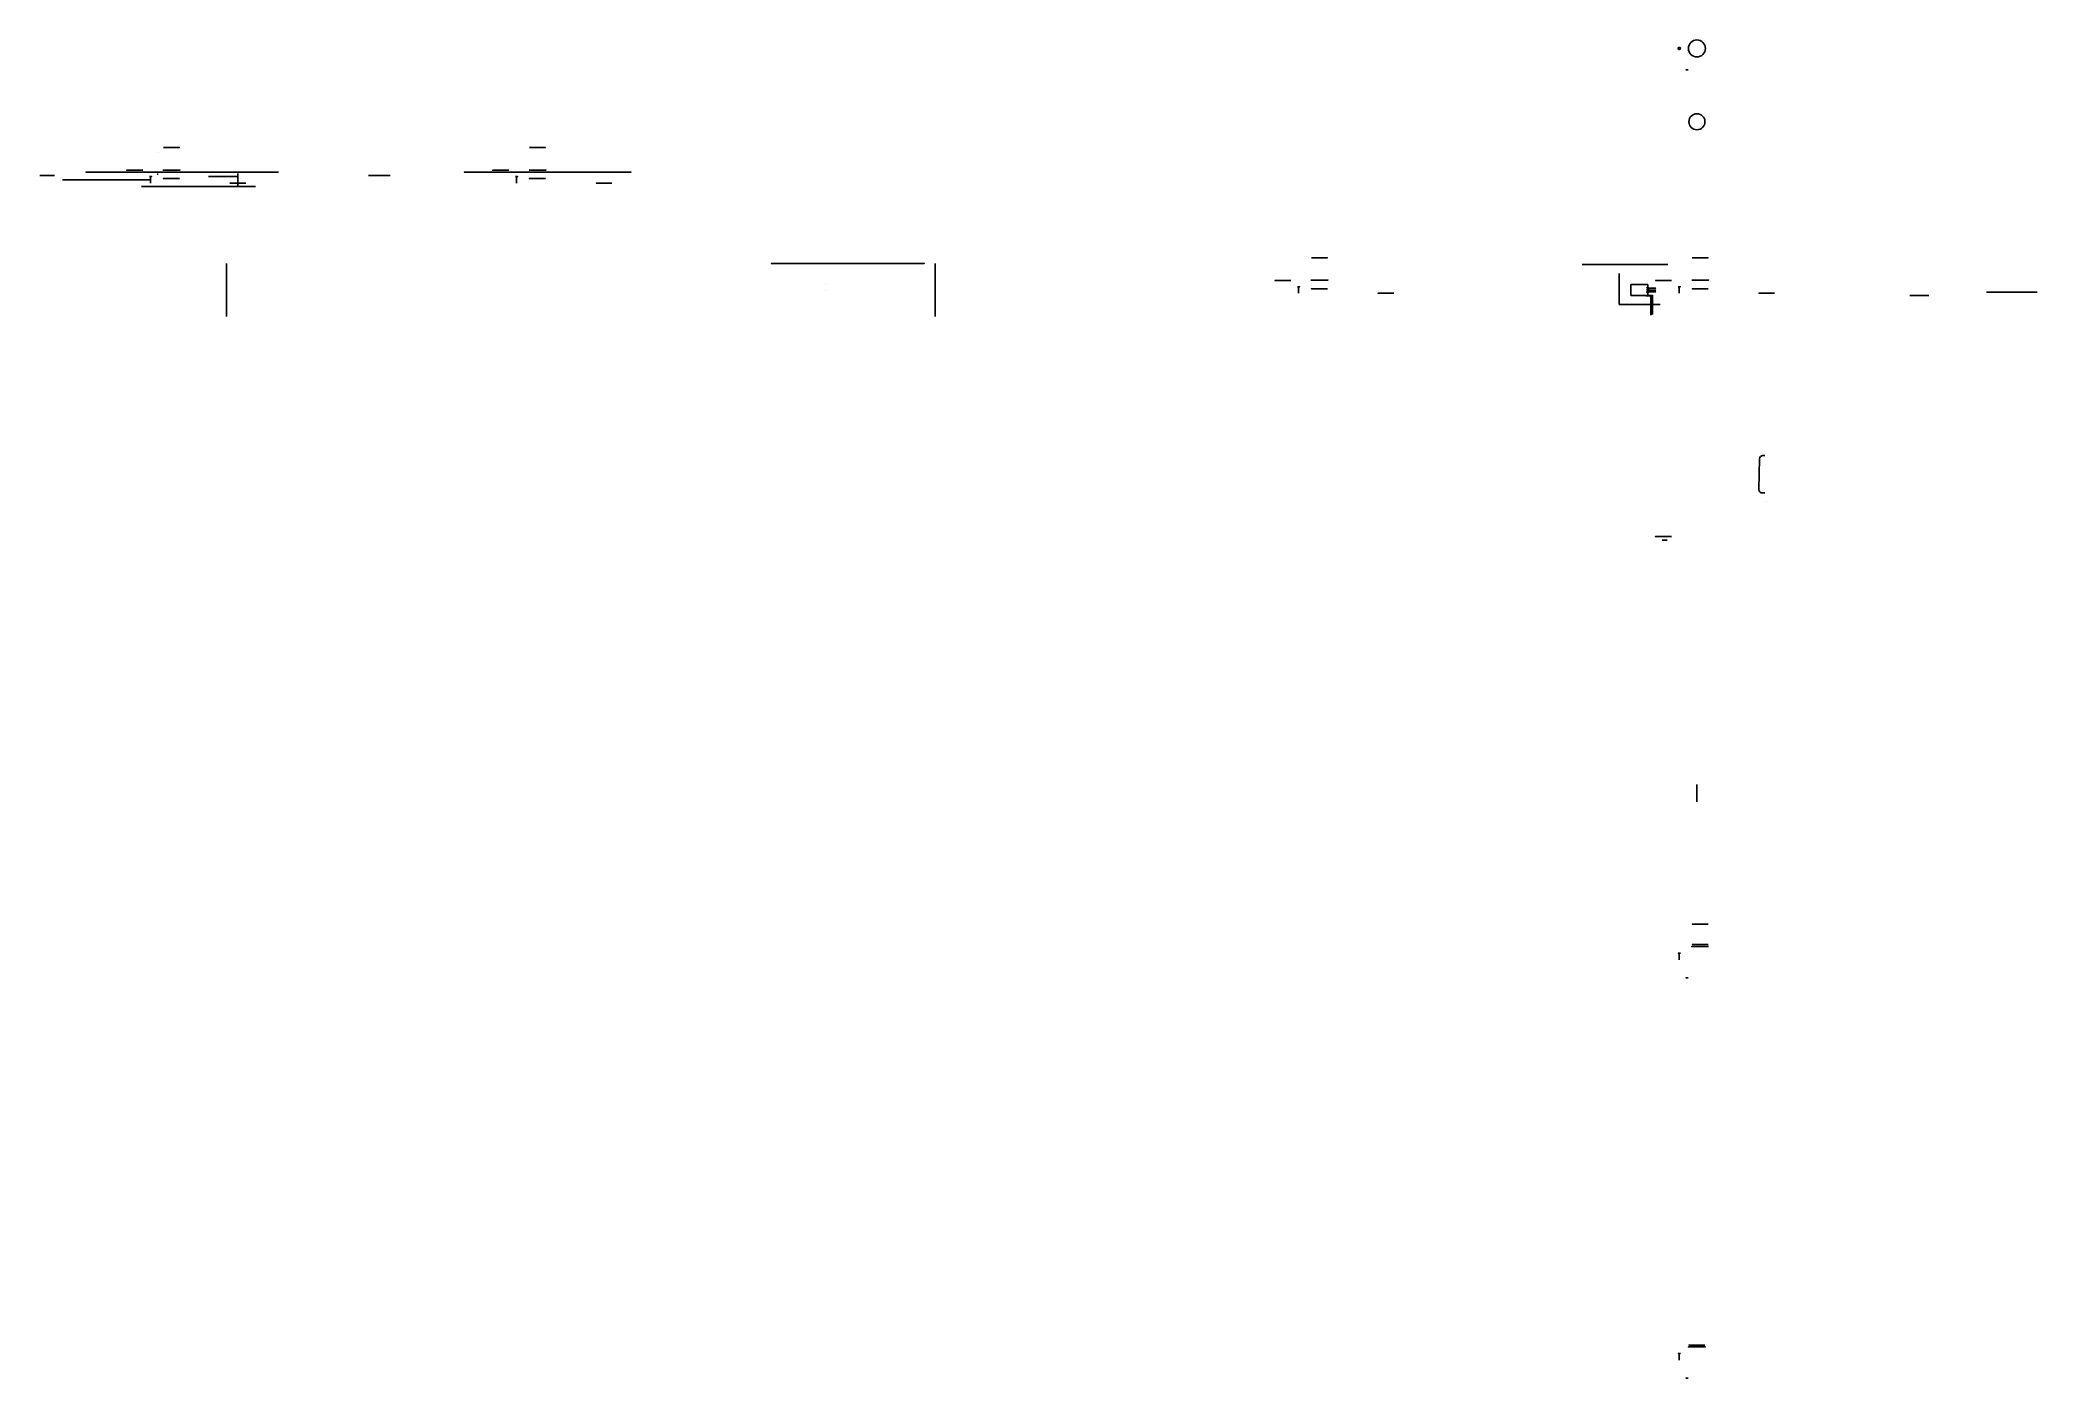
# Model space of a CAD drawing. Header units: millimetres. Extents: x -97 to 2443, y -1109 to 125.
# Drawn here: x -97 to 1743, y -1109 to 125 of the extents above; entities that cross this region are included whole.
import ezdxf

# ---------------------------------------------------------------- set-up
doc = ezdxf.new("R2010")
doc.units = ezdxf.units.MM
doc.header["$MEASUREMENT"] = 0
doc.header["$PDMODE"] = 3
doc.layers.add('_acrylic', color=161, linetype='Continuous')
doc.layers.add('_motor', color=65, linetype='Continuous')

# ---------------------------------------------------------------- blocks, each defined once
blk = doc.blocks.new('upper arm')
at = {"color": 4, "extrusion": (0, 2.22045e-16, -1), "elevation": 3}
blk.add_lwpolyline([(-7.4, 3, -0.125615), (-5, 6.2), (5.1, 14.4, 0.233641), (7, 18.5), (6.4, 37.7, 0.405957), (1.4, 42.5), (-1.4, 42.5, 0.405957), (-6.4, 37.7)], format="xyb", close=True, dxfattribs=at)
blk = doc.blocks.new('motor geared small')
blk.add_circle((0, 0, 18.9), 7.4)
blk = doc.blocks.new('lower arm')
at = {"layer": '_acrylic', "extrusion": (0, 1, 2.22045e-16)}
blk.add_lwpolyline([(0, -6), (0, 0)], dxfattribs=at)
at = {"layer": '_acrylic', "extrusion": (0, 4.44089e-16, -1)}
for centre, radius in [((0, 0), 1), ((-19.3, 0, -6.1), 7.8)]:
    blk.add_circle(centre, radius, dxfattribs=at)
at = {"layer": '_acrylic', "extrusion": (2.22045e-16, 2.22045e-16, -1)}
blk.add_circle((-19.3, 0, -26.8), 7.3, dxfattribs=at)
at = {"layer": '_motor', "zscale": -1.000000000000001, "rotation": 115}
blk.add_blockref('motor geared small', (19.3, 0, 17.1), dxfattribs=at)
blk = doc.blocks.new('base motor')
at = {"layer": '_motor', "rotation": 83.90827399427727}
blk.add_blockref('motor geared small', (-10.2, 4.3, -24), dxfattribs=at)

msp = doc.modelspace()

# ---------------------------------------------------------------- linework, layer by layer
at = {"extrusion": (0, -1, 2.22045e-16)}
for p, q in [((-97.1, 0, 28.5), (-97.1, 0, 28.8)), ((-96.7, 0, 31.5), (-96.6, 0, 31.8)), ((-96.2, 0, 25.7), (-96.3, 0, 26)), ((-95.6, 0, 29.6), (-95.2, 0, 29.6)), ((-95.1, 0, 28.1), (-95.5, 0, 28)), ((-95.1, 0, 30.2), (-95.5, 0, 30.3)), ((-95.2, 0, 27.3), (-94.9, 0, 27.4)), ((-95.2, 0, 29.6), (-95.2, 0, 29.9)), ((-95.2, 0, 29.9), (-95.1, 0, 30.2)), ((-95, 0, 27.8), (-95.1, 0, 28.1)), ((-94.9, 0, 27.4), (-95, 0, 27.8)), ((-95, 0, 34), (-94.8, 0, 34.2)), ((-94.9, 0, 31.8), (-94.6, 0, 31.6)), ((-94.6, 0, 31.6), (-94.4, 0, 31.9)), ((-94.2, 0, 26.2), (-94.5, 0, 25.9)), ((-94.2, 0, 32.1), (-94.5, 0, 32.4)), ((-94.4, 0, 31.9), (-94.2, 0, 32.1)), ((-94.1, 0, 23.6), (-94.3, 0, 23.7)), ((-94, 0, 25.9), (-94.2, 0, 26.2)), ((-94, 0, 25.4), (-93.7, 0, 25.7)), ((-93.7, 0, 25.7), (-94, 0, 25.9)), ((-93.3, 0, 33.4), (-93.1, 0, 33.1)), ((-93.1, 0, 33.1), (-92.8, 0, 33.3)), ((-92.8, 0, 33.3), (-92.5, 0, 33.5)), ((-92.5, 0, 24.8), (-92.7, 0, 24.5)), ((-92.5, 0, 33.5), (-92.7, 0, 33.8)), ((-92.2, 0, 24.7), (-92.5, 0, 24.8)), ((-92.5, 0, 35.5), (-92.2, 0, 35.6)), ((-91.9, 0, 24.6), (-92.2, 0, 24.7)), ((-92, 0, 24.2), (-91.9, 0, 24.6)), ((-91.3, 0, 22.5), (-91.6, 0, 22.6)), ((-91.1, 0, 34.3), (-91.1, 0, 33.9)), ((-91.1, 0, 33.9), (-90.8, 0, 33.9)), ((-90.8, 0, 33.9), (-90.4, 0, 34)), ((-90.1, 0, 24.4), (-90.4, 0, 24.4)), ((-90.4, 0, 24.4), (-90.4, 0, 24)), ((-90.4, 0, 34), (-90.4, 0, 34.3)), ((-89.8, 0, 24.4), (-90.1, 0, 24.4)), ((-89.7, 0, 24.1), (-89.8, 0, 24.4)), ((-89.5, 0, 35.8), (-89.3, 0, 35.7)), ((-88.9, 0, 34.1), (-89, 0, 33.7)), ((-89, 0, 33.7), (-88.7, 0, 33.6)), ((-88.7, 0, 33.6), (-88.4, 0, 33.5)), ((-88.4, 0, 22.8), (-88.6, 0, 22.7)), ((-88.1, 0, 25), (-88.4, 0, 24.8)), ((-88.4, 0, 24.8), (-88.2, 0, 24.5)), ((-88.4, 0, 33.5), (-88.2, 0, 33.8)), ((-87.8, 0, 25.2), (-88.1, 0, 25)), ((-87.6, 0, 24.9), (-87.8, 0, 25.2)), ((-86.9, 0, 32.9), (-87.1, 0, 32.6)), ((-87.1, 0, 32.6), (-86.9, 0, 32.4)), ((-86.9, 0, 32.4), (-86.7, 0, 32.1)), ((-86.8, 0, 34.7), (-86.5, 0, 34.6)), ((-86.7, 0, 32.1), (-86.4, 0, 32.4)), ((-86.5, 0, 26.4), (-86.7, 0, 26.2)), ((-86.7, 0, 26.2), (-86.4, 0, 25.9)), ((-86.3, 0, 26.7), (-86.5, 0, 26.4)), ((-86, 0, 26.5), (-86.3, 0, 26.7)), ((-85.8, 0, 24.3), (-86, 0, 24.1)), ((-85.6, 0, 31), (-85.9, 0, 30.9)), ((-85.9, 0, 30.9), (-85.8, 0, 30.5)), ((-85.8, 0, 30.5), (-85.8, 0, 30.2)), ((-85.8, 0, 30.2), (-85.4, 0, 30.3)), ((-85.7, 0, 28.4), (-85.8, 0, 28.1)), ((-85.8, 0, 28.1), (-85.4, 0, 28)), ((-85.3, 0, 28.7), (-85.7, 0, 28.7)), ((-85.7, 0, 28.7), (-85.7, 0, 28.4)), ((-84.7, 0, 32.6), (-84.6, 0, 32.3)), ((-84.2, 0, 26.8), (-84.3, 0, 26.5)), ((-83.8, 0, 29.8), (-83.8, 0, 29.5)), ((205.7, 0, 42.6), (205.7, 0, 42.9)), ((206, 0, 45.4), (206, 0, 45.7)), ((206.2, 0, 39.8), (206.1, 0, 40.1)), ((207, 0, 48), (207.2, 0, 48.3)), ((207.5, 0, 37.2), (207.3, 0, 37.5)), ((207.7, 0, 41.6), (207.6, 0, 41.9)), ((207.6, 0, 43.7), (207.6, 0, 43.9)), ((207.6, 0, 43.9), (207.6, 0, 44.2)), ((207.7, 0, 41.4), (207.7, 0, 41.6)), ((208.1, 0, 46), (208.2, 0, 46.2)), ((208.2, 0, 46.2), (208.3, 0, 46.4)), ((208.4, 0, 39.4), (208.3, 0, 39.6)), ((208.5, 0, 39.2), (208.4, 0, 39.4)), ((208.8, 0, 50.3), (209, 0, 50.5)), ((209.5, 0, 35.2), (209.2, 0, 35.4)), ((209.2, 0, 48), (209.4, 0, 48.2)), ((209.4, 0, 48.2), (209.5, 0, 48.3)), ((209.7, 0, 37.5), (209.5, 0, 37.7)), ((209.8, 0, 37.3), (209.7, 0, 37.5)), ((210.9, 0, 49.6), (211.1, 0, 49.7)), ((211.1, 0, 49.7), (211.3, 0, 49.9)), ((211.1, 0, 51.9), (211.4, 0, 52.1)), ((211.5, 0, 36), (211.3, 0, 36.2)), ((211.7, 0, 35.9), (211.5, 0, 36)), ((211.9, 0, 33.7), (211.6, 0, 33.9)), ((212.9, 0, 50.7), (213.2, 0, 50.7)), ((213.2, 0, 50.7), (213.4, 0, 50.8)), ((213.6, 0, 35.1), (213.4, 0, 35.2)), ((213.8, 0, 35.1), (213.6, 0, 35.1)), ((213.8, 0, 52.8), (214.1, 0, 52.9)), ((214.7, 0, 33.1), (214.4, 0, 33.1)), ((215.2, 0, 51.1), (215.4, 0, 51.1)), ((215.4, 0, 51.1), (215.7, 0, 51.1)), ((215.9, 0, 34.9), (215.7, 0, 34.9)), ((216.1, 0, 34.9), (215.9, 0, 34.9)), ((216.7, 0, 53), (217, 0, 52.9)), ((217.5, 0, 33.2), (217.2, 0, 33.1)), ((217.5, 0, 50.9), (217.7, 0, 50.9)), ((217.7, 0, 50.9), (218, 0, 50.8)), ((218.2, 0, 35.3), (218, 0, 35.2)), ((218.4, 0, 35.3), (218.2, 0, 35.3)), ((219.4, 0, 52.3), (219.7, 0, 52.2)), ((219.7, 0, 50.1), (219.9, 0, 50)), ((220.2, 0, 34.1), (219.9, 0, 34)), ((219.9, 0, 50), (220.1, 0, 49.8)), ((220.3, 0, 36.3), (220.1, 0, 36.2)), ((220.5, 0, 36.4), (220.3, 0, 36.3)), ((221.5, 0, 48.7), (221.7, 0, 48.5)), ((221.7, 0, 48.5), (221.8, 0, 48.3)), ((222, 0, 37.9), (221.8, 0, 37.7)), ((221.9, 0, 50.9), (222.1, 0, 50.6)), ((222.1, 0, 38), (222, 0, 37.9)), ((222.6, 0, 35.8), (222.3, 0, 35.5)), ((222.9, 0, 46.8), (223, 0, 46.6)), ((223, 0, 46.6), (223.1, 0, 46.4)), ((223.2, 0, 39.8), (223.1, 0, 39.6)), ((223.3, 0, 40.1), (223.2, 0, 39.8)), ((223.6, 0, 44.6), (223.7, 0, 44.4)), ((223.8, 0, 42.1), (223.7, 0, 41.8)), ((223.7, 0, 44.4), (223.7, 0, 44.2)), ((223.8, 0, 42.3), (223.8, 0, 42.1)), ((223.8, 0, 48.8), (224, 0, 48.5)), ((224.3, 0, 38), (224.1, 0, 37.7)), ((225.1, 0, 46.3), (225.2, 0, 45.9)), ((225.4, 0, 40.6), (225.3, 0, 40.3)), ((225.7, 0, 43.5), (225.7, 0, 43.1))]:
    msp.add_line(p, q, dxfattribs=at)
at = {"extrusion": (0, 1, 0)}
for p, q in [((74.8, -81.2, -284.3), (74.8, -130.2, -284.3)), ((728, -81.2, 4.9), (728, -130.2, 4.9)), ((728, -81.2, -284.3), (728, -130.2, -284.3))]:
    msp.add_line(p, q, dxfattribs=at)
at = {"extrusion": (0, -1, 2.22045e-16)}
msp.add_circle((-90.4, 29.2), 1.5, dxfattribs=at)
for points, knots in [([(-95.5, 0, 28), (-95.5, 0, 28), (-95.6, 0, 28), (-95.9, 0, 28), (-96.4, 0, 28.2), (-96.8, 0, 28.4), (-97, 0, 28.5), (-97.1, 0, 28.5)], [39.723814, 39.723814, 39.723814, 39.723814, 39.822992, 40.120385, 40.616021, 41.309905, 41.460404, 41.460404, 41.460404, 41.460404]), ([(-97.1, 0, 28.8), (-97.1, 0, 28.9), (-96.8, 0, 29.1), (-96.5, 0, 29.3), (-96, 0, 29.5), (-95.7, 0, 29.6), (-95.6, 0, 29.6), (-95.6, 0, 29.6)], [42.460404, 42.460404, 42.460404, 42.460404, 42.610903, 43.304786, 43.800422, 44.097815, 44.196994, 44.196994, 44.196994, 44.196994]), ([(-95.5, 0, 30.3), (-95.5, 0, 30.3), (-95.6, 0, 30.4), (-95.9, 0, 30.5), (-96.2, 0, 30.8), (-96.5, 0, 31.2), (-96.7, 0, 31.4), (-96.7, 0, 31.5)], [46.333107, 46.333107, 46.333107, 46.333107, 46.432285, 46.729678, 47.225314, 47.919198, 48.069697, 48.069697, 48.069697, 48.069697]), ([(-96.6, 0, 31.8), (-96.5, 0, 31.8), (-96.3, 0, 31.8), (-95.8, 0, 31.9), (-95.3, 0, 31.9), (-95, 0, 31.8), (-94.9, 0, 31.8), (-94.9, 0, 31.8)], [49.069697, 49.069697, 49.069697, 49.069697, 49.220196, 49.914079, 50.409715, 50.707108, 50.806287, 50.806287, 50.806287, 50.806287]), ([(-96.3, 0, 26), (-96.3, 0, 26), (-96.2, 0, 26.3), (-95.9, 0, 26.7), (-95.6, 0, 27.1), (-95.4, 0, 27.2), (-95.3, 0, 27.3), (-95.2, 0, 27.3)], [35.851111, 35.851111, 35.851111, 35.851111, 36.00161, 36.695493, 37.19113, 37.488523, 37.587701, 37.587701, 37.587701, 37.587701]), ([(-94.5, 0, 25.9), (-94.5, 0, 25.9), (-94.6, 0, 25.9), (-94.9, 0, 25.8), (-95.4, 0, 25.7), (-95.8, 0, 25.7), (-96.1, 0, 25.7), (-96.2, 0, 25.7)], [33.114521, 33.114521, 33.114521, 33.114521, 33.213699, 33.511092, 34.006729, 34.700612, 34.851111, 34.851111, 34.851111, 34.851111]), ([(-94.5, 0, 32.4), (-94.5, 0, 32.4), (-94.6, 0, 32.5), (-94.7, 0, 32.7), (-94.9, 0, 33.2), (-95, 0, 33.6), (-95, 0, 33.9), (-95, 0, 34)], [52.9424, 52.9424, 52.9424, 52.9424, 53.041578, 53.338971, 53.834607, 54.528491, 54.67899, 54.67899, 54.67899, 54.67899]), ([(-94.8, 0, 34.2), (-94.8, 0, 34.2), (-94.5, 0, 34.1), (-94.1, 0, 34), (-93.6, 0, 33.7), (-93.4, 0, 33.6), (-93.3, 0, 33.5), (-93.3, 0, 33.4)], [55.67899, 55.67899, 55.67899, 55.67899, 55.829489, 56.523372, 57.019008, 57.316401, 57.41558, 57.41558, 57.41558, 57.41558]), ([(-94.3, 0, 23.7), (-94.3, 0, 23.8), (-94.4, 0, 24.1), (-94.3, 0, 24.5), (-94.2, 0, 25), (-94.1, 0, 25.3), (-94, 0, 25.4), (-94, 0, 25.4)], [29.241818, 29.241818, 29.241818, 29.241818, 29.392317, 30.086201, 30.581837, 30.87923, 30.978408, 30.978408, 30.978408, 30.978408]), ([(-92.7, 0, 24.5), (-92.7, 0, 24.5), (-92.8, 0, 24.4), (-93, 0, 24.2), (-93.4, 0, 23.9), (-93.8, 0, 23.7), (-94.1, 0, 23.6), (-94.1, 0, 23.6)], [26.505228, 26.505228, 26.505228, 26.505228, 26.604407, 26.9018, 27.397436, 28.091319, 28.241818, 28.241818, 28.241818, 28.241818]), ([(-92.7, 0, 33.8), (-92.7, 0, 33.8), (-92.7, 0, 33.9), (-92.8, 0, 34.2), (-92.7, 0, 34.7), (-92.6, 0, 35.2), (-92.5, 0, 35.4), (-92.5, 0, 35.5)], [59.551693, 59.551693, 59.551693, 59.551693, 59.650871, 59.948264, 60.4439, 61.137783, 61.288283, 61.288283, 61.288283, 61.288283]), ([(-92.2, 0, 35.6), (-92.2, 0, 35.5), (-92, 0, 35.4), (-91.6, 0, 35.1), (-91.3, 0, 34.7), (-91.2, 0, 34.4), (-91.2, 0, 34.3), (-91.1, 0, 34.3)], [62.288283, 62.288283, 62.288283, 62.288283, 62.438782, 63.132665, 63.628301, 63.925694, 64.024872, 64.024872, 64.024872, 64.024872]), ([(-91.6, 0, 22.6), (-91.6, 0, 22.6), (-91.8, 0, 22.9), (-91.9, 0, 23.3), (-92, 0, 23.8), (-92, 0, 24.1), (-92, 0, 24.2), (-92, 0, 24.2)], [22.632525, 22.632525, 22.632525, 22.632525, 22.783024, 23.476908, 23.972544, 24.269937, 24.369115, 24.369115, 24.369115, 24.369115]), ([(-90.4, 0, 24), (-90.4, 0, 24), (-90.5, 0, 23.8), (-90.6, 0, 23.6), (-90.8, 0, 23.1), (-91.1, 0, 22.8), (-91.3, 0, 22.6), (-91.3, 0, 22.5)], [19.895935, 19.895935, 19.895935, 19.895935, 19.995114, 20.292507, 20.788143, 21.482026, 21.632525, 21.632525, 21.632525, 21.632525]), ([(-90.4, 0, 34.3), (-90.4, 0, 34.3), (-90.4, 0, 34.5), (-90.3, 0, 34.7), (-90.1, 0, 35.2), (-89.8, 0, 35.5), (-89.6, 0, 35.7), (-89.5, 0, 35.8)], [66.160986, 66.160986, 66.160986, 66.160986, 66.260164, 66.557557, 67.053193, 67.747076, 67.897576, 67.897576, 67.897576, 67.897576]), ([(-88.6, 0, 22.7), (-88.7, 0, 22.8), (-88.9, 0, 22.9), (-89.2, 0, 23.2), (-89.5, 0, 23.6), (-89.7, 0, 23.9), (-89.7, 0, 24), (-89.7, 0, 24.1)], [16.023232, 16.023232, 16.023232, 16.023232, 16.173731, 16.867615, 17.363251, 17.660644, 17.759822, 17.759822, 17.759822, 17.759822]), ([(-89.3, 0, 35.7), (-89.2, 0, 35.7), (-89.1, 0, 35.4), (-88.9, 0, 35), (-88.8, 0, 34.5), (-88.8, 0, 34.2), (-88.9, 0, 34.1), (-88.9, 0, 34.1)], [68.897576, 68.897576, 68.897576, 68.897576, 69.048075, 69.741958, 70.237594, 70.534987, 70.634165, 70.634165, 70.634165, 70.634165]), ([(-88.2, 0, 24.5), (-88.2, 0, 24.5), (-88.1, 0, 24.4), (-88.1, 0, 24.1), (-88.1, 0, 23.6), (-88.3, 0, 23.1), (-88.4, 0, 22.9), (-88.4, 0, 22.8)], [13.286642, 13.286642, 13.286642, 13.286642, 13.385821, 13.683214, 14.17885, 14.872733, 15.023232, 15.023232, 15.023232, 15.023232]), ([(-88.2, 0, 33.8), (-88.2, 0, 33.8), (-88.1, 0, 33.9), (-87.9, 0, 34.1), (-87.5, 0, 34.4), (-87.1, 0, 34.6), (-86.8, 0, 34.7), (-86.8, 0, 34.7)], [72.770279, 72.770279, 72.770279, 72.770279, 72.869457, 73.16685, 73.662486, 74.356369, 74.506868, 74.506868, 74.506868, 74.506868]), ([(-86, 0, 24.1), (-86.1, 0, 24.2), (-86.4, 0, 24.2), (-86.8, 0, 24.3), (-87.2, 0, 24.6), (-87.5, 0, 24.7), (-87.6, 0, 24.8), (-87.6, 0, 24.9)], [9.413939, 9.413939, 9.413939, 9.413939, 9.564439, 10.258322, 10.753958, 11.051351, 11.150529, 11.150529, 11.150529, 11.150529]), ([(-86.5, 0, 34.6), (-86.5, 0, 34.5), (-86.5, 0, 34.2), (-86.5, 0, 33.8), (-86.7, 0, 33.3), (-86.8, 0, 33), (-86.9, 0, 32.9), (-86.9, 0, 32.9)], [75.506868, 75.506868, 75.506868, 75.506868, 75.657368, 76.351251, 76.846887, 77.14428, 77.243458, 77.243458, 77.243458, 77.243458]), ([(-86.4, 0, 32.4), (-86.4, 0, 32.4), (-86.3, 0, 32.5), (-86, 0, 32.5), (-85.5, 0, 32.6), (-85, 0, 32.6), (-84.8, 0, 32.6), (-84.7, 0, 32.6)], [79.379572, 79.379572, 79.379572, 79.379572, 79.47875, 79.776143, 80.271779, 80.965662, 81.116161, 81.116161, 81.116161, 81.116161]), ([(-86.4, 0, 25.9), (-86.4, 0, 25.9), (-86.3, 0, 25.8), (-86.1, 0, 25.6), (-85.9, 0, 25.1), (-85.9, 0, 24.7), (-85.8, 0, 24.4), (-85.8, 0, 24.3)], [99.20745, 99.20745, 99.20745, 99.20745, 99.306629, 99.604022, 100.099658, 100.793541, 100.94404, 100.94404, 100.94404, 100.94404]), ([(-84.3, 0, 26.5), (-84.3, 0, 26.5), (-84.6, 0, 26.5), (-85.1, 0, 26.4), (-85.6, 0, 26.4), (-85.9, 0, 26.5), (-86, 0, 26.5), (-86, 0, 26.5)], [95.334747, 95.334747, 95.334747, 95.334747, 95.485246, 96.17913, 96.674766, 96.972159, 97.071337, 97.071337, 97.071337, 97.071337]), ([(-84.6, 0, 32.3), (-84.6, 0, 32.3), (-84.7, 0, 32), (-84.9, 0, 31.6), (-85.2, 0, 31.2), (-85.5, 0, 31.1), (-85.6, 0, 31), (-85.6, 0, 31)], [82.116161, 82.116161, 82.116161, 82.116161, 82.266661, 82.960544, 83.45618, 83.753573, 83.852751, 83.852751, 83.852751, 83.852751]), ([(-85.4, 0, 30.3), (-85.4, 0, 30.3), (-85.2, 0, 30.3), (-84.9, 0, 30.3), (-84.5, 0, 30.1), (-84.1, 0, 29.9), (-83.8, 0, 29.8), (-83.8, 0, 29.8)], [85.988864, 85.988864, 85.988864, 85.988864, 86.088043, 86.385436, 86.881072, 87.574955, 87.725454, 87.725454, 87.725454, 87.725454]), ([(-85.4, 0, 28), (-85.4, 0, 28), (-85.3, 0, 27.9), (-85, 0, 27.8), (-84.6, 0, 27.5), (-84.4, 0, 27.1), (-84.2, 0, 26.9), (-84.2, 0, 26.8)], [92.598157, 92.598157, 92.598157, 92.598157, 92.697336, 92.994729, 93.490365, 94.184248, 94.334747, 94.334747, 94.334747, 94.334747]), ([(-83.8, 0, 29.5), (-83.8, 0, 29.4), (-84, 0, 29.3), (-84.4, 0, 29), (-84.8, 0, 28.8), (-85.1, 0, 28.7), (-85.3, 0, 28.7), (-85.3, 0, 28.7)], [88.725454, 88.725454, 88.725454, 88.725454, 88.875953, 89.569837, 90.065473, 90.362866, 90.462044, 90.462044, 90.462044, 90.462044]), ([(207.6, 0, 41.9), (207.6, 0, 41.9), (207.4, 0, 41.9), (206.9, 0, 41.9), (206.3, 0, 42.2), (205.9, 0, 42.4), (205.7, 0, 42.6)], [107.631484, 107.631484, 107.631484, 107.631484, 107.74751, 108.214842, 108.993698, 109.7192, 109.7192, 109.7192, 109.7192]), ([(205.7, 0, 42.9), (205.9, 0, 43), (206.3, 0, 43.3), (206.9, 0, 43.6), (207.3, 0, 43.7), (207.5, 0, 43.7), (207.6, 0, 43.7)], [110.7192, 110.7192, 110.7192, 110.7192, 111.444701, 112.223558, 112.69089, 112.806916, 112.806916, 112.806916, 112.806916]), ([(207.6, 0, 44.2), (207.6, 0, 44.2), (207.4, 0, 44.2), (207, 0, 44.4), (206.5, 0, 44.8), (206.1, 0, 45.2), (206, 0, 45.4)], [114.806916, 114.806916, 114.806916, 114.806916, 114.922942, 115.390274, 116.169131, 116.894632, 116.894632, 116.894632, 116.894632]), ([(206, 0, 45.7), (206.3, 0, 45.8), (206.8, 0, 45.9), (207.4, 0, 46), (207.9, 0, 46), (208.1, 0, 46), (208.1, 0, 46)], [117.894632, 117.894632, 117.894632, 117.894632, 118.620133, 119.39899, 119.866322, 119.982348, 119.982348, 119.982348, 119.982348]), ([(206.1, 0, 40.1), (206.3, 0, 40.3), (206.6, 0, 40.7), (207.1, 0, 41.1), (207.5, 0, 41.3), (207.7, 0, 41.4), (207.7, 0, 41.4)], [103.543767, 103.543767, 103.543767, 103.543767, 104.269269, 105.048126, 105.515457, 105.631484, 105.631484, 105.631484, 105.631484]), ([(208.3, 0, 39.6), (208.2, 0, 39.6), (208.1, 0, 39.6), (207.6, 0, 39.5), (206.9, 0, 39.6), (206.4, 0, 39.7), (206.2, 0, 39.8)], [100.456051, 100.456051, 100.456051, 100.456051, 100.572078, 101.039409, 101.818266, 102.543767, 102.543767, 102.543767, 102.543767]), ([(208.3, 0, 46.4), (208.2, 0, 46.4), (208.1, 0, 46.5), (207.7, 0, 46.8), (207.4, 0, 47.4), (207.1, 0, 47.8), (207, 0, 48)], [121.982348, 121.982348, 121.982348, 121.982348, 122.098374, 122.565706, 123.344563, 124.070064, 124.070064, 124.070064, 124.070064]), ([(207.2, 0, 48.3), (207.4, 0, 48.3), (207.9, 0, 48.3), (208.6, 0, 48.2), (209, 0, 48.1), (209.2, 0, 48), (209.2, 0, 48)], [125.070064, 125.070064, 125.070064, 125.070064, 125.795565, 126.574422, 127.041754, 127.15778, 127.15778, 127.15778, 127.15778]), ([(207.3, 0, 37.5), (207.4, 0, 37.7), (207.6, 0, 38.2), (208, 0, 38.7), (208.3, 0, 39.1), (208.4, 0, 39.2), (208.5, 0, 39.2)], [96.368335, 96.368335, 96.368335, 96.368335, 97.093837, 97.872693, 98.340025, 98.456051, 98.456051, 98.456051, 98.456051]), ([(209.5, 0, 37.7), (209.5, 0, 37.7), (209.3, 0, 37.6), (208.9, 0, 37.4), (208.3, 0, 37.3), (207.8, 0, 37.2), (207.5, 0, 37.2)], [93.280619, 93.280619, 93.280619, 93.280619, 93.396645, 93.863977, 94.642834, 95.368335, 95.368335, 95.368335, 95.368335]), ([(209.5, 0, 48.3), (209.5, 0, 48.4), (209.4, 0, 48.5), (209.1, 0, 48.9), (208.9, 0, 49.5), (208.8, 0, 50), (208.8, 0, 50.3)], [129.15778, 129.15778, 129.15778, 129.15778, 129.273807, 129.741138, 130.519995, 131.245496, 131.245496, 131.245496, 131.245496]), ([(209, 0, 50.5), (209.3, 0, 50.4), (209.8, 0, 50.3), (210.4, 0, 50), (210.7, 0, 49.8), (210.9, 0, 49.6), (210.9, 0, 49.6)], [132.245496, 132.245496, 132.245496, 132.245496, 132.970998, 133.749855, 134.217186, 134.333213, 134.333213, 134.333213, 134.333213]), ([(209.2, 0, 35.4), (209.2, 0, 35.6), (209.3, 0, 36.1), (209.5, 0, 36.7), (209.7, 0, 37.2), (209.8, 0, 37.3), (209.8, 0, 37.3)], [89.192903, 89.192903, 89.192903, 89.192903, 89.918404, 90.697261, 91.164593, 91.280619, 91.280619, 91.280619, 91.280619]), ([(211.3, 0, 36.2), (211.2, 0, 36.1), (211.1, 0, 36), (210.8, 0, 35.7), (210.2, 0, 35.4), (209.7, 0, 35.2), (209.5, 0, 35.2)], [86.105187, 86.105187, 86.105187, 86.105187, 86.221213, 86.688545, 87.467402, 88.192903, 88.192903, 88.192903, 88.192903]), ([(211.3, 0, 49.9), (211.3, 0, 49.9), (211.2, 0, 50.1), (211.1, 0, 50.5), (211, 0, 51.2), (211.1, 0, 51.7), (211.1, 0, 51.9)], [136.333213, 136.333213, 136.333213, 136.333213, 136.449239, 136.916571, 137.695427, 138.420929, 138.420929, 138.420929, 138.420929]), ([(211.4, 0, 52.1), (211.6, 0, 51.9), (212.1, 0, 51.7), (212.5, 0, 51.2), (212.8, 0, 50.9), (212.9, 0, 50.7), (212.9, 0, 50.7)], [139.420929, 139.420929, 139.420929, 139.420929, 140.14643, 140.925287, 141.392619, 141.508645, 141.508645, 141.508645, 141.508645]), ([(211.6, 0, 33.9), (211.6, 0, 34.1), (211.5, 0, 34.6), (211.5, 0, 35.3), (211.6, 0, 35.7), (211.7, 0, 35.9), (211.7, 0, 35.9)], [82.017471, 82.017471, 82.017471, 82.017471, 82.742972, 83.521829, 83.989161, 84.105187, 84.105187, 84.105187, 84.105187]), ([(213.4, 0, 35.2), (213.4, 0, 35.2), (213.3, 0, 35), (213, 0, 34.6), (212.5, 0, 34.2), (212.1, 0, 33.9), (211.9, 0, 33.7)], [78.929755, 78.929755, 78.929755, 78.929755, 79.045781, 79.513113, 80.291969, 81.017471, 81.017471, 81.017471, 81.017471]), ([(213.4, 0, 50.8), (213.4, 0, 50.9), (213.4, 0, 51), (213.4, 0, 51.5), (213.5, 0, 52.1), (213.7, 0, 52.6), (213.8, 0, 52.8)], [143.508645, 143.508645, 143.508645, 143.508645, 143.624671, 144.092003, 144.87086, 145.596361, 145.596361, 145.596361, 145.596361]), ([(214.4, 0, 33.1), (214.3, 0, 33.3), (214, 0, 33.8), (213.9, 0, 34.4), (213.8, 0, 34.9), (213.8, 0, 35), (213.8, 0, 35.1)], [74.842039, 74.842039, 74.842039, 74.842039, 75.56754, 76.346397, 76.813728, 76.929755, 76.929755, 76.929755, 76.929755]), ([(214.1, 0, 52.9), (214.3, 0, 52.7), (214.6, 0, 52.3), (215, 0, 51.8), (215.2, 0, 51.4), (215.2, 0, 51.2), (215.2, 0, 51.1)], [146.596361, 146.596361, 146.596361, 146.596361, 147.321862, 148.100719, 148.568051, 148.684077, 148.684077, 148.684077, 148.684077]), ([(215.7, 0, 34.9), (215.7, 0, 34.8), (215.6, 0, 34.6), (215.5, 0, 34.2), (215.2, 0, 33.6), (214.9, 0, 33.2), (214.7, 0, 33.1)], [71.754322, 71.754322, 71.754322, 71.754322, 71.870349, 72.33768, 73.116537, 73.842039, 73.842039, 73.842039, 73.842039]), ([(215.7, 0, 51.1), (215.7, 0, 51.2), (215.7, 0, 51.4), (215.9, 0, 51.8), (216.2, 0, 52.4), (216.5, 0, 52.8), (216.7, 0, 53)], [150.684077, 150.684077, 150.684077, 150.684077, 150.800103, 151.267435, 152.046292, 152.771793, 152.771793, 152.771793, 152.771793]), ([(217.2, 0, 33.1), (217, 0, 33.3), (216.7, 0, 33.7), (216.4, 0, 34.2), (216.2, 0, 34.7), (216.1, 0, 34.8), (216.1, 0, 34.9)], [67.666606, 67.666606, 67.666606, 67.666606, 68.392108, 69.170964, 69.638296, 69.754322, 69.754322, 69.754322, 69.754322]), ([(217, 0, 52.9), (217.1, 0, 52.7), (217.3, 0, 52.3), (217.5, 0, 51.6), (217.5, 0, 51.2), (217.5, 0, 51), (217.5, 0, 50.9)], [153.771793, 153.771793, 153.771793, 153.771793, 154.497294, 155.276151, 155.743483, 155.859509, 155.859509, 155.859509, 155.859509]), ([(218, 0, 35.2), (218, 0, 35.2), (218, 0, 35), (218, 0, 34.5), (217.8, 0, 33.9), (217.6, 0, 33.4), (217.5, 0, 33.2)], [64.57889, 64.57889, 64.57889, 64.57889, 64.694916, 65.162248, 65.941105, 66.666606, 66.666606, 66.666606, 66.666606]), ([(218, 0, 50.8), (218, 0, 50.8), (218.1, 0, 51), (218.3, 0, 51.4), (218.8, 0, 51.9), (219.2, 0, 52.2), (219.4, 0, 52.3)], [157.859509, 157.859509, 157.859509, 157.859509, 157.975535, 158.442867, 159.221724, 159.947225, 159.947225, 159.947225, 159.947225]), ([(219.9, 0, 34), (219.7, 0, 34.1), (219.3, 0, 34.3), (218.8, 0, 34.8), (218.5, 0, 35.1), (218.4, 0, 35.3), (218.4, 0, 35.3)], [60.491174, 60.491174, 60.491174, 60.491174, 61.216675, 61.995532, 62.462864, 62.57889, 62.57889, 62.57889, 62.57889]), ([(219.7, 0, 52.2), (219.8, 0, 51.9), (219.8, 0, 51.4), (219.8, 0, 50.8), (219.8, 0, 50.3), (219.7, 0, 50.1), (219.7, 0, 50.1)], [160.947225, 160.947225, 160.947225, 160.947225, 161.672727, 162.451583, 162.918915, 163.034942, 163.034942, 163.034942, 163.034942]), ([(220.1, 0, 36.2), (220.1, 0, 36.1), (220.2, 0, 36), (220.3, 0, 35.5), (220.3, 0, 34.8), (220.3, 0, 34.3), (220.2, 0, 34.1)], [57.403458, 57.403458, 57.403458, 57.403458, 57.519484, 57.986816, 58.765673, 59.491174, 59.491174, 59.491174, 59.491174]), ([(220.1, 0, 49.8), (220.1, 0, 49.9), (220.2, 0, 50), (220.6, 0, 50.3), (221.2, 0, 50.6), (221.6, 0, 50.8), (221.9, 0, 50.9)], [165.034942, 165.034942, 165.034942, 165.034942, 165.150968, 165.6183, 166.397156, 167.122658, 167.122658, 167.122658, 167.122658]), ([(222.3, 0, 35.5), (222.1, 0, 35.6), (221.6, 0, 35.7), (221, 0, 36), (220.6, 0, 36.3), (220.5, 0, 36.4), (220.5, 0, 36.4)], [53.315742, 53.315742, 53.315742, 53.315742, 54.041243, 54.8201, 55.287432, 55.403458, 55.403458, 55.403458, 55.403458]), ([(222.1, 0, 50.6), (222.1, 0, 50.4), (222, 0, 49.9), (221.9, 0, 49.3), (221.7, 0, 48.9), (221.5, 0, 48.7), (221.5, 0, 48.7)], [168.122658, 168.122658, 168.122658, 168.122658, 168.848159, 169.627016, 170.094348, 170.210374, 170.210374, 170.210374, 170.210374]), ([(221.8, 0, 37.7), (221.8, 0, 37.7), (222, 0, 37.5), (222.2, 0, 37.1), (222.4, 0, 36.5), (222.5, 0, 36), (222.6, 0, 35.8)], [50.228026, 50.228026, 50.228026, 50.228026, 50.344052, 50.811384, 51.590241, 52.315742, 52.315742, 52.315742, 52.315742]), ([(221.8, 0, 48.3), (221.9, 0, 48.4), (222, 0, 48.5), (222.4, 0, 48.6), (223.1, 0, 48.8), (223.6, 0, 48.8), (223.8, 0, 48.8)], [172.210374, 172.210374, 172.210374, 172.210374, 172.3264, 172.793732, 173.572589, 174.29809, 174.29809, 174.29809, 174.29809]), ([(224.1, 0, 37.7), (223.9, 0, 37.7), (223.4, 0, 37.7), (222.8, 0, 37.8), (222.3, 0, 37.9), (222.1, 0, 38), (222.1, 0, 38)], [46.14031, 46.14031, 46.14031, 46.14031, 46.865811, 47.644668, 48.111999, 48.228026, 48.228026, 48.228026, 48.228026]), ([(224, 0, 48.5), (223.9, 0, 48.3), (223.7, 0, 47.8), (223.4, 0, 47.3), (223.1, 0, 46.9), (222.9, 0, 46.8), (222.9, 0, 46.8)], [175.29809, 175.29809, 175.29809, 175.29809, 176.023591, 176.802448, 177.26978, 177.385806, 177.385806, 177.385806, 177.385806]), ([(223.1, 0, 39.6), (223.1, 0, 39.6), (223.3, 0, 39.5), (223.6, 0, 39.2), (224, 0, 38.7), (224.2, 0, 38.2), (224.3, 0, 38)], [43.052593, 43.052593, 43.052593, 43.052593, 43.16862, 43.635952, 44.414808, 45.14031, 45.14031, 45.14031, 45.14031]), ([(223.1, 0, 46.4), (223.1, 0, 46.4), (223.3, 0, 46.5), (223.8, 0, 46.5), (224.4, 0, 46.4), (224.9, 0, 46.3), (225.1, 0, 46.3)], [179.385806, 179.385806, 179.385806, 179.385806, 179.501832, 179.969164, 180.748021, 181.473522, 181.473522, 181.473522, 181.473522]), ([(225.3, 0, 40.3), (225.1, 0, 40.2), (224.6, 0, 40.1), (223.9, 0, 40), (223.5, 0, 40), (223.3, 0, 40), (223.3, 0, 40.1)], [38.964877, 38.964877, 38.964877, 38.964877, 39.690379, 40.469235, 40.936567, 41.052593, 41.052593, 41.052593, 41.052593]), ([(225.2, 0, 45.9), (225.1, 0, 45.7), (224.8, 0, 45.4), (224.3, 0, 44.9), (223.9, 0, 44.7), (223.7, 0, 44.6), (223.6, 0, 44.6)], [182.473522, 182.473522, 182.473522, 182.473522, 183.199023, 183.97788, 184.445212, 184.561238, 184.561238, 184.561238, 184.561238]), ([(223.7, 0, 44.2), (223.8, 0, 44.2), (224, 0, 44.2), (224.4, 0, 44.1), (225, 0, 43.8), (225.5, 0, 43.6), (225.7, 0, 43.5)], [28.701729, 28.701729, 28.701729, 28.701729, 28.817755, 29.285087, 30.063944, 30.789445, 30.789445, 30.789445, 30.789445]), ([(223.7, 0, 41.8), (223.8, 0, 41.8), (223.9, 0, 41.8), (224.4, 0, 41.6), (224.9, 0, 41.2), (225.2, 0, 40.8), (225.4, 0, 40.6)], [35.877161, 35.877161, 35.877161, 35.877161, 35.993187, 36.460519, 37.239376, 37.964877, 37.964877, 37.964877, 37.964877]), ([(225.7, 0, 43.1), (225.5, 0, 43), (225.1, 0, 42.7), (224.5, 0, 42.4), (224, 0, 42.3), (223.8, 0, 42.3), (223.8, 0, 42.3)], [31.789445, 31.789445, 31.789445, 31.789445, 32.514946, 33.293803, 33.761135, 33.877161, 33.877161, 33.877161, 33.877161])]:
    msp.add_open_spline(points, degree=3, knots=knots)
at = {"layer": '_acrylic', "extrusion": (2.22045e-16, -1, 4.93038e-32)}
for p, q in [((85.2, -10.2, 44.9), (85.2, 1.8, 44.9)), ((85.2, -7.2, 44.9), (85.2, -1.2, 44.9))]:
    msp.add_line(p, q, dxfattribs=at)
at = {"layer": '_acrylic', "extrusion": (2.22045e-16, 1, -1.83697e-16), "elevation": 117}
msp.add_lwpolyline([(-1413.6, 53.2), (-1413.6, 47.2)], dxfattribs=at)
at = {"layer": '_acrylic', "extrusion": (0, -1, 0)}
for points, elevation in [([(12, 14.4), (12, 18)], -21), ([(10.1, 181.4), (-54.8, 66.6), (-8.4, -3)], -3), ([(-36.7, 62), (5.2, 18.8), (31.5, 12.6), (108.1, 4.8), (122.9, -3)], -3), ([(100, -3), (-8.4, -3)], -3), ([(-8.4, -3), (122.9, -3)], -3), ([(-3.4, 25.3), (28.2, 16.8), (101.7, 10.5)], 10.2), ([(1403.2, 77), (1324.1, 77)], 82.3)]:
    msp.add_lwpolyline(points, dxfattribs=dict(at, elevation=elevation))
at = {"layer": '_acrylic', "extrusion": (0, -1, 0), "elevation": -3}
for points in [[(24.5, 181.4), (-37.1, 72.5, 0.282806), (-36.7, 62, 0.390897)], [(357.9, 181.4), (312.2, 70.6, 0.220805), (312.9, 53.8), (323.8, 32.7, 0.22245), (330.6, 27.6), (444.6, 4.9, -0.896909), (443.8, -3), (331, -3, -0.274688), (322.2, 2.2), (296.3, 49.9, -0.228218), (295.4, 67.2), (343.6, 181.4)]]:
    msp.add_lwpolyline(points, format="xyb", dxfattribs=at)
at = {"layer": '_acrylic', "extrusion": (-2.22045e-16, 1, -4.44089e-16), "elevation": 1}
msp.add_lwpolyline([(-11.8, 20), (-11, 20)], dxfattribs=at)
at = {"layer": '_acrylic', "extrusion": (0, -1, 0)}
for points, elevation in [([(443.3, 174, 0.574299), (439, 181.4), (343.6, 181.4), (325.4, 138.4), (429.2, 138.4)], -3), ([(640.8, 181.4), (595.1, 70.6, 0.220805), (595.8, 53.8), (606.7, 32.7, 0.22245), (613.4, 27.6), (713.7, 4.9, -0.896909), (712.8, -3), (613.9, -3, -0.274688), (605.1, 2.2), (579.2, 49.9, -0.228218), (578.3, 67.2), (626.4, 181.4)], 81.2), ([(640.8, -107.8), (595.1, -218.7, 0.220805), (595.8, -235.5), (606.7, -256.5, 0.217321), (613.2, -261.6), (713.7, -285.9, -0.971172), (712.8, -295.2), (613.9, -295.2, -0.274688), (605.1, -290), (579.2, -239.4, -0.228218), (578.3, -222), (625.4, -107.8)], 81.2)]:
    msp.add_lwpolyline(points, format="xyb", close=True, dxfattribs=dict(at, elevation=elevation))
at = {"layer": '_acrylic'}
for points, elevation in [([(4.8, -4.2), (-76.4, -4.2)], 44.9), ([(85.2, -1.2), (58.1, -1.2)], 52.9), ([(85.2, -1.2), (85.2, -7.2)], 132.9), ([(1358.2, -119.1), (1358.2, -90.4)], 32.7), ([(1369.1, -110.7), (1369.1, -100.7), (1384.5, -100.7), (1384.5, -110.7), (1369.1, -110.7)], 70.6), ([(1384.5, -100.7), (1384.5, -110.7)], 70.6), ([(1396.1, -119.1), (1358.2, -119.1)], 32.7), ([(1382.9, -111.2), (1387.5, -111.2), (1387.5, -128.8)], 62.3), ([(1384.5, -110.7), (1389, -110.7), (1389, -128.3)], 70.6), ([(1429.9, -561.6), (1429.9, -577.5)], 46), ([(1413.6, -723.1), (1413.6, -717.1)], 50), ([(1413.6, -1092.2), (1413.6, -1086.2)], 50)]:
    msp.add_lwpolyline(points, dxfattribs=dict(at, elevation=elevation))
at = {"layer": '_acrylic', "extrusion": (1, 0, 0), "elevation": 626.4}
for points in [[(-100.7, 181.4), (-100.7, -44.2)], [(-105.7, 181.4), (-105.7, -44.2)]]:
    msp.add_lwpolyline(points, dxfattribs=at)
at = {"layer": '_acrylic', "extrusion": (0, -1, 2.22045e-16)}
for points, elevation in [([(1384.5, 70.6), (1391.9, 70.6), (1391.9, 64.3)], 104.1), ([(1384.5, 70.6), (1391.9, 70.6), (1391.9, 64.3)], 105.7), ([(1384.5, 70.6), (1391.9, 70.6), (1391.9, 64.3)], 107.4), ([(1696.7, 77.4), (1743.3, 77.2)], 107.7), ([(1626.2, 70.6), (1643.7, 70.6)], 110.7)]:
    msp.add_lwpolyline(points, dxfattribs=dict(at, elevation=elevation))
at = {"layer": '_acrylic', "elevation": 47}
msp.add_lwpolyline([(1492.6, -258.3), (1490.7, -258.3, 0.405957), (1487.7, -261.2), (1486.9, -289.7, 0.422519), (1489.9, -292.8), (1492.6, -292.8)], format="xyb", dxfattribs=at)
at = {"layer": '_acrylic', "extrusion": (2.22045e-16, -1, 4.93038e-32), "elevation": 300.8}
msp.add_lwpolyline([(1494, 41), (1493.9, 47)], dxfattribs=at)
at = {"layer": '_acrylic', "extrusion": (0.539883, 0, 0.84174), "elevation": 780.4}
msp.add_lwpolyline([(-336.2, -1165.5), (-336.2, -1160.3)], dxfattribs=at)
at = {"layer": '_acrylic', "extrusion": (1, -2.22045e-16, 4.93038e-32), "elevation": 1429.9}
for points in [[(-569.6, 48), (-568.6, 48)], [(-569.6, 49.5), (-568.6, 48), (-569.6, 46.5)], [(-569.6, 50), (-569.6, 46)]]:
    msp.add_lwpolyline(points, dxfattribs=at)
at = {"layer": '_acrylic'}
for centre, radius in [((1413.6, 117, 47.2), 1), ((1429.9, 117, 41), 7.8)]:
    msp.add_circle(centre, radius, dxfattribs=at)
at = {"layer": '_acrylic', "extrusion": (0, -1, 2.22045e-16)}
for centre, radius in [((1420.9, 17.1, -97.3), 1), ((1413.6, 50, 717.1), 1), ((1432.9, 50, 711), 7.8), ((1420.9, 17.1, 739.7), 1), ((1429.9, 50, 1080), 7.8), ((1413.6, 50, 1086.2), 1), ((1420.9, 17.1, 1108.8), 1)]:
    msp.add_circle(centre, radius, dxfattribs=at)
at = {"layer": '_acrylic', "extrusion": (2.22045e-16, -1, 4.93038e-32)}
msp.add_circle((1432.9, 50, 690.3), 7.3, dxfattribs=at)
at = {"layer": '_acrylic'}
for p in [(1384.5, -104.1, 70.6), (1384.5, -107.4, 70.6)]:
    msp.add_point(p, dxfattribs=at)

# ---------------------------------------------------------------- block references
at = {"layer": '_acrylic', "extrusion": (0, 1, 2.22045e-16), "xscale": -1}
for p in [(-4.8, 44.9, -1.2), (-342.1, 44.9, -1.2), (-1062.7, 50, -102.7), (-1413.6, 50, -102.7)]:
    msp.add_blockref('lower arm', p, dxfattribs=at)
at = {"layer": '_acrylic', "extrusion": (0, -1, 0), "rotation": 327.3243393414976}
for p in [(-3.4, 32.1, 0.4), (333.9, 32.1, 0.4), (1054.6, 37.2, 101.9), (1405.4, 37.2, 101.9)]:
    msp.add_blockref('base motor', p, dxfattribs=at)
at = {"layer": '_acrylic', "extrusion": (0, -1, 2.22045e-16)}
for p in [(85.2, 44.9, 10.2), (422.5, 44.9, 10.2), (1143.1, 50, 111.7), (1494, 50, 111.7)]:
    msp.add_blockref('upper arm', p, dxfattribs=at)
at = {"layer": '_motor', "rotation": 115}
msp.add_blockref('motor geared small', (1429.9, 49.4, 33.2), dxfattribs=at)
at = {"layer": '_motor', "extrusion": (1.32704e-16, -1, 4.32065e-16), "rotation": 62.2006006820832}
msp.add_blockref('motor geared small', (1399, 45.9, 314.1), dxfattribs=at)
at = {"layer": '_motor', "extrusion": (-1.70076e-16, -1, 3.87736e-16), "rotation": 115}
for p in [(1432.9, 50, 690.3), (1429.9, 50, 1059.4)]:
    msp.add_blockref('motor geared small', p, dxfattribs=at)

doc.saveas('drawing.dxf')
